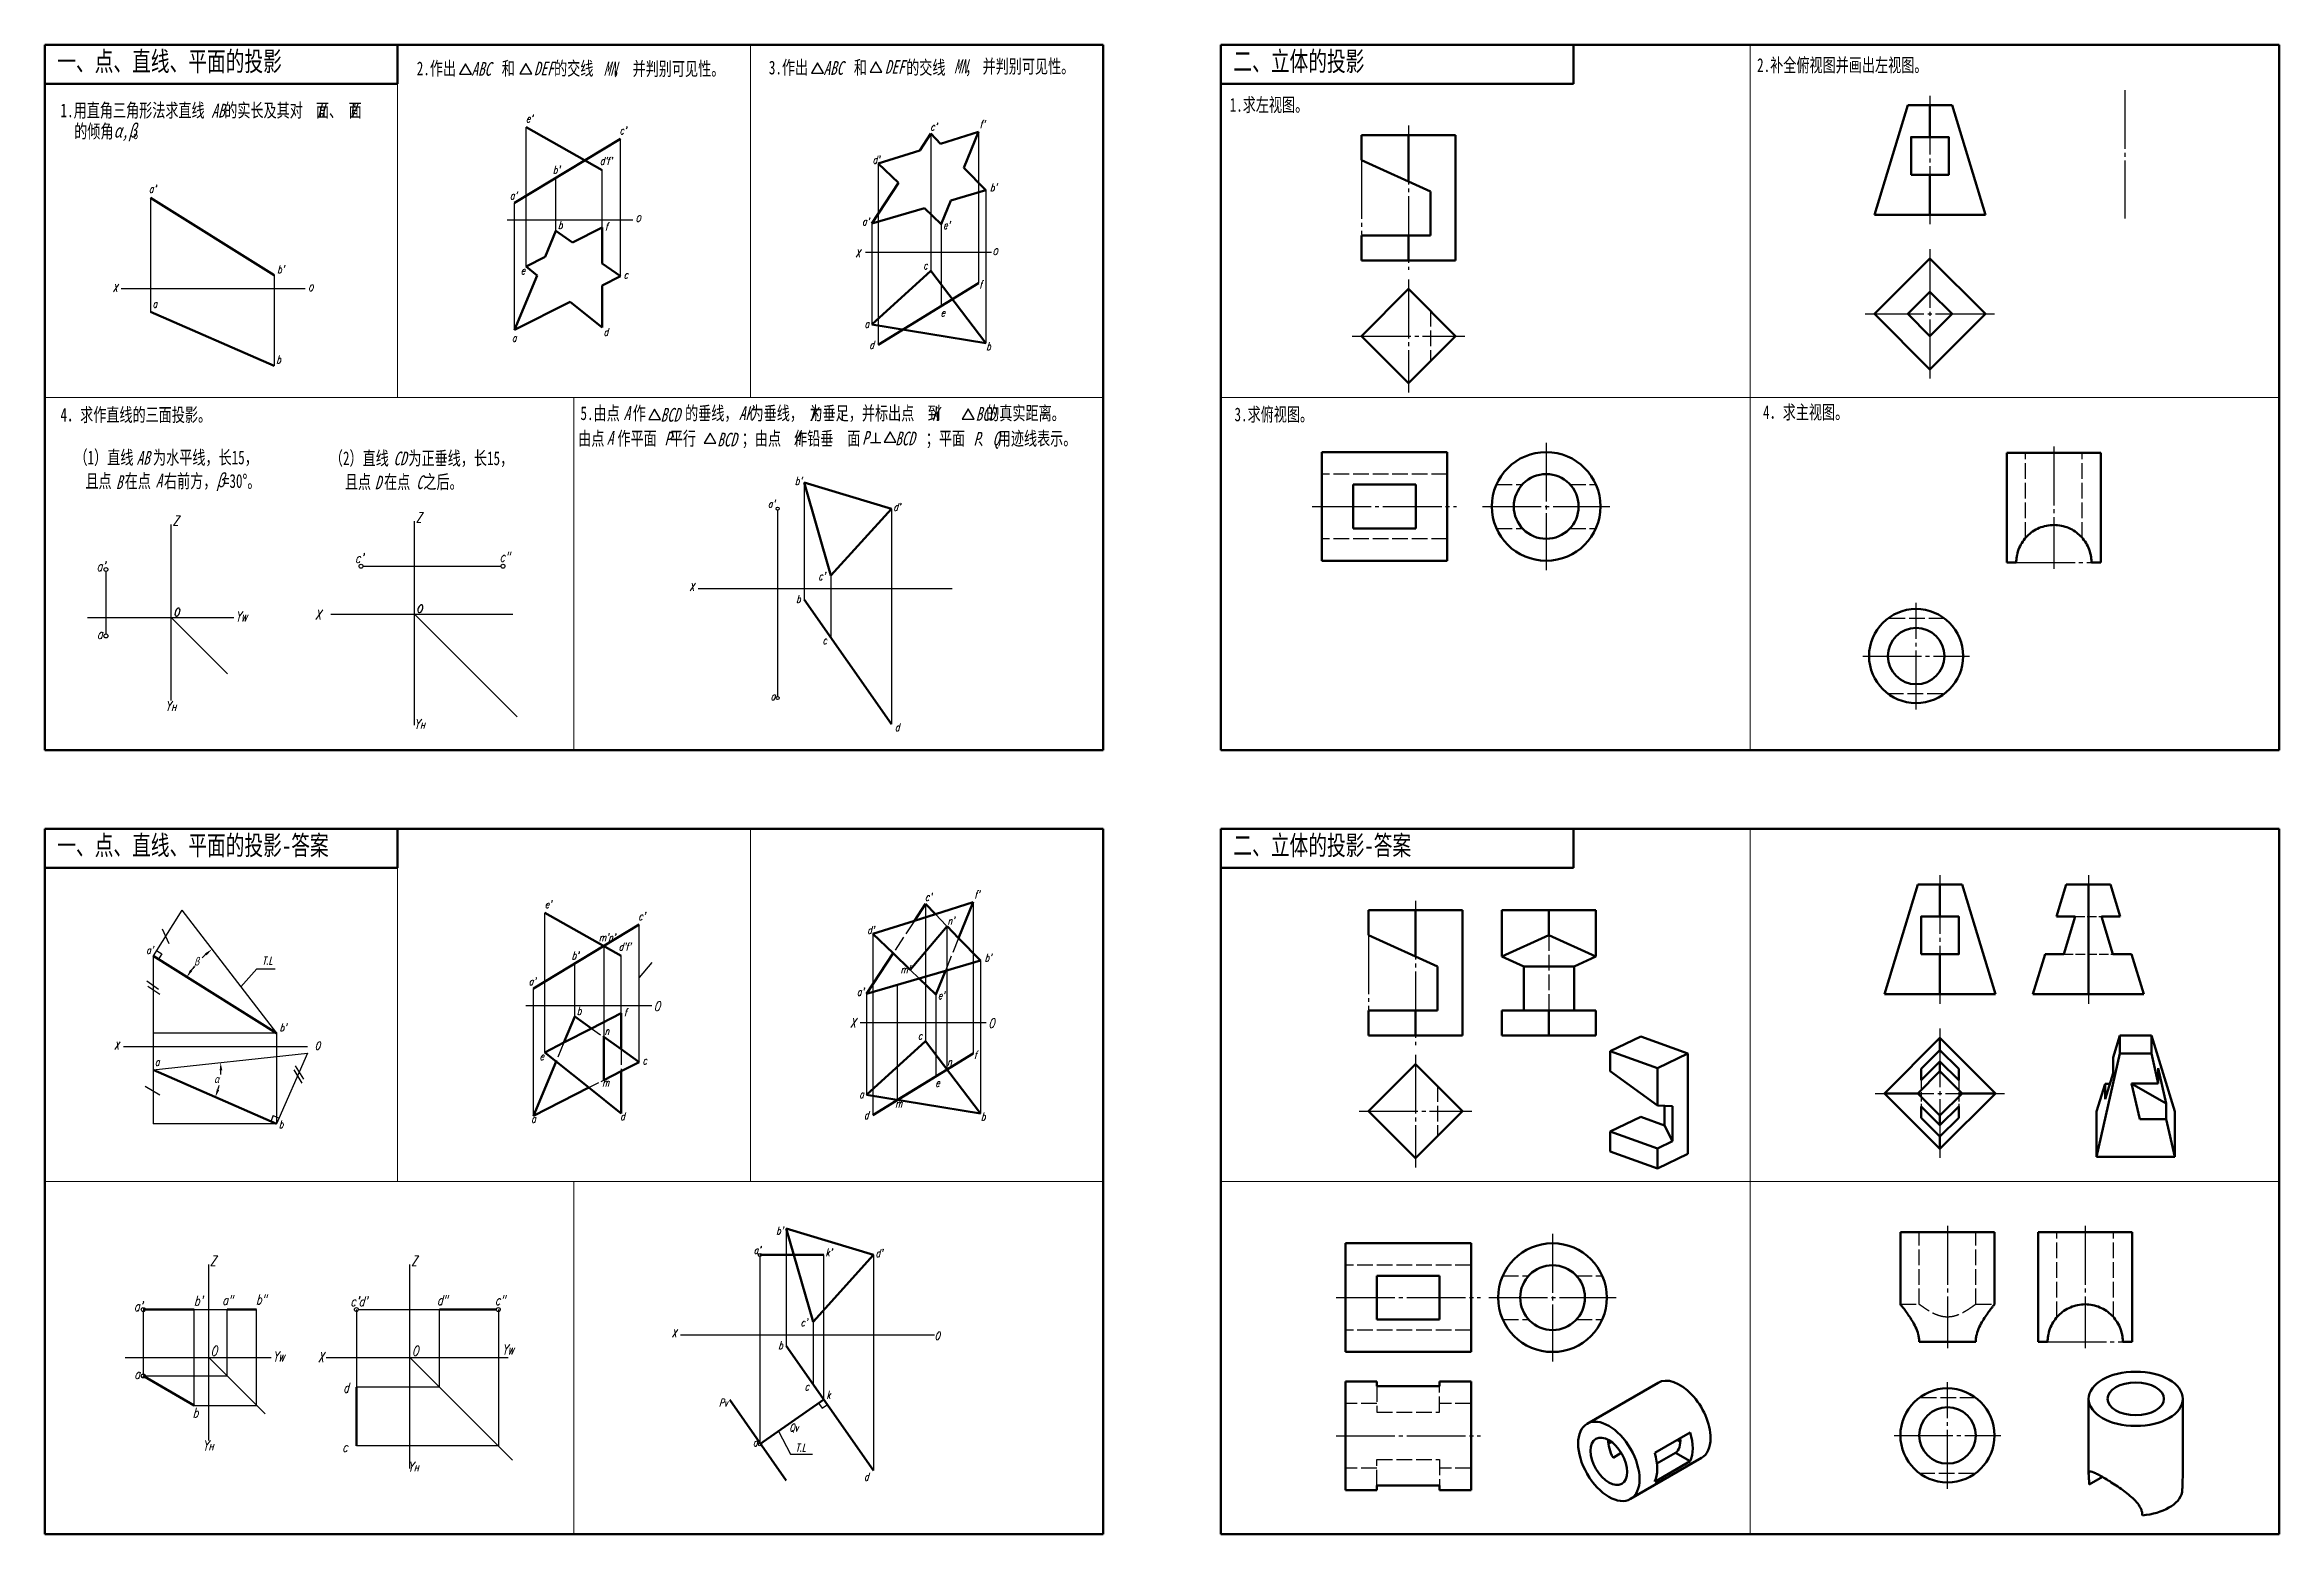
# Model space of a CAD drawing. Header units: millimetres. Extents: x -1426 to 345, y 2742 to 3124.
# Drawn here: x -1426 to -856, y 2743 to 3123 of the extents above; entities that cross this region are included whole.
import ezdxf

# ---------------------------------------------------------------- set-up
doc = ezdxf.new("R2010")
doc.units = ezdxf.units.MM
for name, pattern in [('myCENTER', [18, 15, -1, 1, -1]), ('myHIDDEN', [5, 4, -1]), ('myPHANTOM', [20, 15, -1, 1, -1, 1, -1])]:
    doc.linetypes.add(name, pattern=pattern)
for name, color, linetype, lineweight in [('中心线', 7, 'myCENTER', 25), ('双点画线', 7, 'myPHANTOM', 25), ('标注', 7, 'Continuous', 25), ('标题文字', 7, 'Continuous', 25), ('立体粗实线', 13, 'Continuous', 50), ('答案中心线', 1, 'myCENTER', 25), ('答案作图线1', 5, 'Continuous', 25), ('答案作图线2', 6, 'Continuous', 25), ('答案标注', 1, 'Continuous', 25), ('答案粗实线', 1, 'Continuous', 50), ('答案细实线', 1, 'Continuous', 25), ('答案虚线', 1, 'myHIDDEN', 25), ('粗实线', 7, 'Continuous', 50), ('细实线', 7, 'Continuous', 25), ('虚线', 7, 'myHIDDEN', 25)]:
    doc.layers.add(name, color=color, linetype=linetype, lineweight=lineweight)
doc.styles.add('style1', font='txt.shx', dxfattribs={"width": 0.7, "oblique": 15})
doc.styles.add('SZ', font='txt.shx', dxfattribs={"width": 0.7, "oblique": 15})
doc.styles.add('字母标注-2.5号', font='txt.shx', dxfattribs={"width": 0.7, "oblique": 15, "height": 2.5})
doc.styles.add('标题字母', font='', dxfattribs={"width": 0.7, "oblique": 15, "height": 3.5})
doc.styles.add('标题汉字1-5号', font='', dxfattribs={"width": 0.7, "height": 5})
doc.styles.add('标题汉字2-3.5号', font='', dxfattribs={"width": 0.7, "height": 3.5})
doc.styles.get('标题字母').set_extended_font_data('FangSong_GB2312')
doc.styles.get('标题汉字1-5号').set_extended_font_data('SimSun')
doc.styles.get('标题汉字2-3.5号').set_extended_font_data('SimSun')

msp = doc.modelspace()

# ---------------------------------------------------------------- texts
at = {"lineweight": 0, "style": '标题汉字2-3.5号', "width": 0.7}
msp.add_text('的倾角   。', height=3.5, dxfattribs=at).set_placement((-1418.78, 3099.24))
at = {"lineweight": 0, "char_height": 5, "attachment_point": 1, "style": '标题汉字1-5号'}
for s, insert in [('{\\fFangSong|b0|i0|c134|p49;一、点、直线、平面的投影}', (-1423.09, 3121.34)), ('{\\fFangSong|b0|i0|c134|p49;二、立体的投影}', (-1123.09, 3121.34)), ('{\\fFangSong|b0|i0|c134|p49;一、点、直线、平面的投影-答案}', (-1423.09, 2921.34)), ('{\\fFangSong|b0|i0|c134|p49;二、立体的投影-答案}', (-1123.09, 2921.34))]:
    msp.add_mtext_dynamic_manual_height_columns(s, width=86.7885, gutter_width=25, heights=[0], dxfattribs=dict(at, insert=insert))
at = {"layer": '标注', "oblique": 15, "width": 0.7}
for s, height, style, p in [("e'", 2, 'SZ', (-1303.54, 3103.23)), ("c'", 2, 'SZ', (-1279.66, 3100.2)), ("c'", 2, 'SZ', (-1200.4, 3101.17)), ("f'", 2, 'SZ', (-1187.83, 3101.78)), ("b'", 2, 'SZ', (-1296.68, 3090.17)), ("d'f'", 2, 'SZ', (-1284.67, 3092.42)), ("d'", 2, 'SZ', (-1215.14, 3092.71)), ("a'", 2, '字母标注-2.5号', (-1399.69, 3085.3)), ("a'", 2, 'SZ', (-1307.63, 3083.58)), ("b'", 2, 'SZ', (-1185.18, 3085.68)), ('b', 2, 'SZ', (-1295.36, 3076.06)), ('o', 2.4, 'style1', (-1275.6, 3077.9)), ("a'", 2, 'SZ', (-1217.79, 3076.95)), ("e'", 2, 'SZ', (-1197.12, 3076.04)), ('f', 2, 'SZ', (-1283.35, 3075.67)), ("b'", 2, '字母标注-2.5号', (-1366.98, 3064.78)), ('X', 2, '字母标注-2.5号', (-1219.51, 3068.85)), ('c', 2, 'SZ', (-1202.21, 3065.76)), ('o', 2.4, 'style1', (-1184.55, 3069.46)), ('X', 2, '字母标注-2.5号', (-1408.94, 3060.02)), ('o', 2.4, 'style1', (-1359.16, 3060.21)), ('e', 2, 'SZ', (-1304.86, 3064.45)), ('c', 2, 'SZ', (-1278.61, 3063.4)), ('f', 2, 'SZ', (-1187.9, 3060.9)), ('a', 2, '字母标注-2.5号', (-1398.79, 3055.98)), ('d', 2, 'SZ', (-1283.75, 3048.76)), ('a', 2, 'SZ', (-1217.16, 3050.85)), ('e', 2, 'SZ', (-1197.75, 3053.71)), ('a', 2, 'SZ', (-1307.1, 3047.31)), ('d', 2, 'SZ', (-1215.94, 3045.49)), ('b', 2, 'SZ', (-1186.12, 3045.15)), ('b', 2, '字母标注-2.5号', (-1367.21, 3041.77)), ("b'", 2, 'SZ', (-1234.93, 3010.79)), ("a'", 2, 'SZ', (-1241.81, 3004.97)), ("d'", 2, 'SZ', (-1209.82, 3004.15)), ('Z', 2.5, '字母标注-2.5号', (-1393.64, 3000.38)), ('Z', 2.5, '字母标注-2.5号', (-1331.6, 3001.22)), ("c'", 2.5, '字母标注-2.5号', (-1347.13, 2990.88)), ('c"', 2.5, '字母标注-2.5号', (-1310.26, 2991.17)), ("a'", 2.5, '字母标注-2.5号', (-1413.06, 2988.79)), ("c'", 2, 'SZ', (-1228.94, 2986.5)), ('X', 2, '字母标注-2.5号', (-1261.82, 2983.72)), ('b', 2, 'SZ', (-1234.64, 2980.66)), ('o', 3, 'style1', (-1393.55, 2977.31)), ('Yw', 2.5, '字母标注-2.5号', (-1377.61, 2975.96)), ('X', 2.5, '字母标注-2.5号', (-1357.33, 2976.41)), ('o', 3, 'style1', (-1331.58, 2978.19)), ('a', 2.5, '字母标注-2.5号', (-1412.96, 2971.51)), ('c', 2, 'SZ', (-1227.89, 2970.14)), ('Y', 2.5, '字母标注-2.5号', (-1395.53, 2953.1)), ('H', 1.5, 'style1', (-1393.97, 2953.18)), ('a', 2, 'SZ', (-1241.1, 2955.88)), ('Y', 2.5, '字母标注-2.5号', (-1332.07, 2948.51)), ('H', 1.5, 'style1', (-1330.52, 2948.59)), ('d', 2, 'SZ', (-1209.42, 2947.94)), ("f'", 2, 'SZ', (-1189.18, 2905.28)), ("e'", 2, 'SZ', (-1298.73, 2902.78)), ("c'", 2, 'SZ', (-1274.86, 2899.75)), ("c'", 2, 'SZ', (-1201.75, 2904.67)), ("d'", 2, 'SZ', (-1216.49, 2896.21)), ("a'", 2, '字母标注-2.5号', (-1400.39, 2891.12)), ('T.L', 2, '字母标注-2.5号', (-1370.79, 2888.41)), ("b'", 2, 'SZ', (-1291.87, 2889.72)), ("d'f'", 2, 'SZ', (-1279.87, 2891.97)), ("b'", 2, 'SZ', (-1186.54, 2889.19)), ("a'", 2, 'SZ', (-1302.82, 2883.13)), ('O', 2.4, '字母标注-2.5号', (-1270.91, 2876.6)), ("a'", 2, 'SZ', (-1219.14, 2880.45)), ("e'", 2, 'SZ', (-1198.48, 2879.54)), ("b'", 2, '字母标注-2.5号', (-1366.37, 2871.38)), ('b', 2, 'SZ', (-1290.55, 2875.61)), ('f', 2, 'SZ', (-1278.55, 2875.22)), ('X', 2.4, '字母标注-2.5号', (-1220.87, 2872.35)), ('O', 2.4, '字母标注-2.5号', (-1185.61, 2872.25)), ('X', 2, '字母标注-2.5号', (-1408.57, 2866.73)), ('O', 2, '字母标注-2.5号', (-1357.38, 2866.7)), ('c', 2, 'SZ', (-1203.57, 2869.26)), ('a', 2, '字母标注-2.5号', (-1398.18, 2862.58)), ('e', 2, 'SZ', (-1300.05, 2864.01)), ('c', 2, 'SZ', (-1273.8, 2862.95)), ('f', 2, 'SZ', (-1189.25, 2864.4)), ('e', 2, 'SZ', (-1199.11, 2857.22)), ('d', 2, 'SZ', (-1279.5, 2848.68)), ('a', 2, 'SZ', (-1218.51, 2854.35)), ('d', 2, 'SZ', (-1217.29, 2849)), ('b', 2, 'SZ', (-1187.47, 2848.65)), ('b', 2, '字母标注-2.5号', (-1366.59, 2846.67)), ('a', 2, 'SZ', (-1302.2, 2848.06)), ("b'", 2, 'SZ', (-1239.72, 2819.52)), ("a'", 2, 'SZ', (-1245.44, 2814.6)), ('Z', 2.5, '字母标注-2.5号', (-1384.11, 2811.6)), ('Z', 2.5, '字母标注-2.5号', (-1332.78, 2811.6)), ("d'", 2, 'SZ', (-1214.36, 2813.78)), ("a'", 2.5, '字母标注-2.5号', (-1403.53, 2800.01)), ("c'd'", 2.5, '字母标注-2.5号', (-1348.31, 2801.26)), ('d"', 2.5, '字母标注-2.5号', (-1326.22, 2801.55)), ('c"', 2.5, '字母标注-2.5号', (-1311.44, 2801.55)), ('X', 2, '字母标注-2.5号', (-1266.36, 2793.35)), ("c'", 2, 'SZ', (-1233.47, 2796.14)), ('O', 2, '字母标注-2.5号', (-1199.28, 2792.71)), ('O', 2.5, '字母标注-2.5号', (-1383.97, 2788.62)), ('Yw', 2.5, '字母标注-2.5号', (-1368.08, 2787.18)), ('X', 2.5, '字母标注-2.5号', (-1356.61, 2787)), ('O', 2.5, '字母标注-2.5号', (-1332.64, 2788.62)), ('Yw', 2.5, '字母标注-2.5号', (-1309.58, 2788.97)), ('b', 2, 'SZ', (-1239.17, 2790.3)), ('a', 2.5, '字母标注-2.5号', (-1403.43, 2782.73)), ('d', 2.5, '字母标注-2.5号', (-1350.16, 2779.19)), ('c', 2, 'SZ', (-1232.43, 2779.78)), ('Y', 2.5, '字母标注-2.5号', (-1385.99, 2764.49)), ('H', 1.5, 'style1', (-1384.44, 2764.57)), ('c', 2.5, '字母标注-2.5号', (-1350.39, 2764.09)), ('a', 2, 'SZ', (-1245.64, 2765.51)), ('Y', 2.5, '字母标注-2.5号', (-1333.64, 2759.07)), ('H', 1.5, 'style1', (-1332.09, 2759.14)), ('d', 2, 'SZ', (-1217.29, 2756.75))]:
    msp.add_text(s, height=height, dxfattribs=dict(at, style=style)).set_placement(p)
at = {"layer": '标题文字', "style": '标题汉字2-3.5号', "width": 0.7}
for s, p in [('2.作出       和      的交线   ，', (-1331.39, 3115.27)), ('并判别可见性。', (-1276.33, 3115.2)), ('3.作出       和      的交线   ，', (-1241.58, 3115.5)), ('并判别可见性。', (-1187.07, 3115.8)), ('2.补全俯视图并画出左视图。', (-989.5, 3116.12)), ('1.用直角三角形法求直线   的实长及其对  面、 面', (-1422.25, 3104.57)), ('1.求左视图。', (-1124.04, 3105.99)), ('4．求作直线的三面投影。', (-1422.27, 3026.91)), ('5.由点  作      的垂线，  为垂线， 为垂足，并标出点  到       的真实距离。 ', (-1289.64, 3027.32)), ('3.求俯视图。', (-1122.81, 3027.01)), ('4．求主视图。', (-987.98, 3027.58)), ('由点  作平面  平行       ；由点  作铅垂', (-1290.22, 3020.88)), ('面          ；平面  、 用迹线表示。', (-1221.57, 3020.88)), ('（1）直线   为水平线，长15，', (-1418.7, 3016.03)), ('（2）直线   为正垂线，长15，', (-1353.56, 3015.82)), ('且点  在点  右前方， =30°。', (-1415.91, 3010.02)), ('且点  在点  之后。', (-1349.74, 3009.81))]:
    msp.add_text(s, height=3.5, dxfattribs=at).set_placement(p)
at = {"layer": '答案标注', "oblique": 15, "width": 0.7}
for s, height, style, p in [("m'n'", 2, 'SZ', (-1284.93, 2894.36)), ("n'", 2, 'SZ', (-1196.01, 2898.61)), ('β', 2, '标题字母', (-1388.21, 2888.19)), ("m'", 2, 'SZ', (-1207.98, 2886.19)), ('n', 2, 'SZ', (-1283.46, 2870.48)), ('n', 2, 'SZ', (-1196.1, 2862.64)), ('α', 2, '标题字母', (-1383.1, 2858.21)), ('m', 2, 'SZ', (-1284.1, 2857.33)), ('m', 2, 'SZ', (-1209.36, 2851.97)), ("k'", 2, 'SZ', (-1227.13, 2814.01)), ("b'", 2.5, '字母标注-2.5号', (-1388.2, 2801.42)), ('a"', 2.5, '字母标注-2.5号', (-1381, 2801.58)), ('b"', 2.5, '字母标注-2.5号', (-1372.4, 2801.73)), ('Pv', 2, 'SZ', (-1254.3, 2775.65)), ('k', 2, 'SZ', (-1226.89, 2777.66)), ('b', 2.5, '字母标注-2.5号', (-1388.55, 2772.85)), ('Qv', 2, 'SZ', (-1236.34, 2769.27)), ('T.L', 2, 'SZ', (-1234.75, 2764.19))]:
    msp.add_text(s, height=height, dxfattribs=dict(at, style=style)).set_placement(p)
at = {"layer": '细实线', "style": '标题字母', "oblique": 15, "width": 0.7}
for s, p in [('ABC', (-1317.45, 3115.14)), ('DEF', (-1301.51, 3115.25)), ('MN', (-1283.71, 3115.21)), ('ABC', (-1227.63, 3115.38)), ('DEF', (-1211.99, 3115.66)), ('MN', (-1194.33, 3115.8)), ('AB', (-1383.77, 3104.49)), ('H', (-1356.76, 3104.49)), ('V', (-1348.72, 3104.49)), ('α,β', (-1408.69, 3099.38)), ('A', (-1278.61, 3027.37)), ('BCD', (-1269.23, 3026.9)), ('AK', (-1249.22, 3027.32)), ('K', (-1231.07, 3027.11)), ('K', (-1199.98, 3027.16)), ('BCD', (-1188.83, 3027.14)), ('A', (-1282.91, 3021)), ('P', (-1268.2, 3020.83)), ('BCD', (-1254.77, 3020.59)), ('A', (-1235.2, 3020.92)), ('P', (-1217.78, 3021.02)), ('BCD', (-1209.37, 3020.86)), ('P', (-1189.37, 3020.81)), ('Q', (-1184.48, 3020.85)), ('AB', (-1402.86, 3015.92)), ('CD', (-1337.34, 3015.78)), ('B', (-1408.15, 3009.72)), ('A', (-1397.98, 3010.13)), ('β', (-1382.49, 3010.18)), ('D', (-1342.11, 3009.63)), ('C', (-1331.54, 3009.71))]:
    msp.add_text(s, height=3.5, dxfattribs=at).set_placement(p)

# ---------------------------------------------------------------- linework, layer by layer
at = {"lineweight": 100}
for p, q in [((-1426.3, 3123.07), (-1156.3, 3123.07)), ((-1426.3, 3123.07), (-1426.3, 2943.07)), ((-1156.3, 2943.07), (-1156.3, 3123.07)), ((-1126.3, 3123.07), (-856.3, 3123.07)), ((-1126.3, 3123.07), (-1126.3, 2943.07)), ((-856.3, 2943.07), (-856.3, 3123.07)), ((-1426.3, 2943.07), (-1156.3, 2943.07)), ((-1126.3, 2943.07), (-856.3, 2943.07)), ((-1426.3, 2923.07), (-1156.3, 2923.07)), ((-1426.3, 2923.07), (-1426.3, 2743.07)), ((-1156.3, 2743.07), (-1156.3, 2923.07)), ((-1126.3, 2923.07), (-856.3, 2923.07)), ((-1126.3, 2923.07), (-1126.3, 2743.07)), ((-856.3, 2743.07), (-856.3, 2923.07)), ((-1426.3, 2743.07), (-1156.3, 2743.07)), ((-1126.3, 2743.07), (-856.3, 2743.07))]:
    msp.add_line(p, q, dxfattribs=at)
for p, q in [((-1426.3, 3123.07), (-1336.3, 3123.07)), ((-1336.3, 3123.07), (-1246.3, 3123.07)), ((-1246.3, 3123.07), (-1156.3, 3123.07)), ((-1156.3, 3123.07), (-1156.3, 3033.07)), ((-1126.3, 3123.07), (-1036.3, 3123.07)), ((-1036.3, 3123.07), (-946.3, 3123.07)), ((-946.3, 3123.07), (-856.3, 3123.07)), ((-856.3, 3123.07), (-856.3, 3033.07)), ((-1156.3, 3033.07), (-1156.3, 2943.07)), ((-856.3, 3033.07), (-856.3, 2943.07)), ((-1426.3, 2923.07), (-1336.3, 2923.07)), ((-1336.3, 2923.07), (-1246.3, 2923.07)), ((-1246.3, 2923.07), (-1156.3, 2923.07)), ((-1156.3, 2923.07), (-1156.3, 2833.07)), ((-1126.3, 2923.07), (-1036.3, 2923.07)), ((-1036.3, 2923.07), (-946.3, 2923.07)), ((-946.3, 2923.07), (-856.3, 2923.07)), ((-856.3, 2923.07), (-856.3, 2833.07)), ((-1156.3, 2833.07), (-1156.3, 2743.07)), ((-856.3, 2833.07), (-856.3, 2743.07))]:
    msp.add_line(p, q)
at = {"lineweight": 0}
for p, q in [((-1426.3, 3123.07), (-1426.3, 3113.07)), ((-1126.3, 3123.07), (-1126.3, 3113.07)), ((-991.3, 3123.07), (-991.3, 2943.07)), ((-1291.3, 3033.07), (-1291.3, 2943.07)), ((-1426.3, 2923.07), (-1426.3, 2913.07)), ((-1126.3, 2923.07), (-1126.3, 2913.07)), ((-991.3, 2923.07), (-991.3, 2743.07)), ((-1291.3, 2833.07), (-1291.3, 2743.07))]:
    msp.add_line(p, q, dxfattribs=at)
at = {"lineweight": 13}
for p, q in [((-1336.3, 3123.07), (-1336.3, 3033.07)), ((-1246.3, 3123.07), (-1246.3, 3033.07)), ((-1156.3, 3033.07), (-1426.3, 3033.07)), ((-856.3, 3033.07), (-1126.3, 3033.07)), ((-1336.3, 2923.07), (-1336.3, 2833.07)), ((-1246.3, 2923.07), (-1246.3, 2833.07)), ((-1156.3, 2833.07), (-1426.3, 2833.07)), ((-856.3, 2833.07), (-1126.3, 2833.07))]:
    msp.add_line(p, q, dxfattribs=at)
at = {"lineweight": 70}
for p, q in [((-1336.3, 3113.07), (-1336.3, 3123.07)), ((-1036.3, 3113.07), (-1036.3, 3123.07)), ((-1426.3, 3113.07), (-1336.3, 3113.07)), ((-1126.3, 3113.07), (-1036.3, 3113.07)), ((-1336.3, 2913.07), (-1336.3, 2923.07)), ((-1036.3, 2913.07), (-1036.3, 2923.07)), ((-1426.3, 2913.07), (-1336.3, 2913.07)), ((-1126.3, 2913.07), (-1036.3, 2913.07))]:
    msp.add_line(p, q, dxfattribs=at)
at = {"lineweight": 50}
for p, q in [((-1078.42, 3100.02), (-1078.42, 3088.16)), ((-1078.42, 3074.42), (-1078.42, 3068.02)), ((-1076.64, 2902.28), (-1076.64, 2890.43)), ((-1076.64, 2876.68), (-1076.64, 2870.28))]:
    msp.add_line(p, q, dxfattribs=at)
at = {"color": 1, "lineweight": 50}
msp.add_line((-1042.6, 2876.68), (-1042.6, 2870.28), dxfattribs=at)
at = {"color": 5, "lineweight": 50}
for p, q in [((-1026.98, 2866.31), (-1019.17, 2870.02)), ((-1019.17, 2870.02), (-1007.15, 2865.69)), ((-1026.98, 2861.19), (-1026.98, 2866.31)), ((-1026.98, 2866.31), (-1014.95, 2861.97)), ((-1026.98, 2866.31), (-1026.98, 2861.19)), ((-1014.95, 2861.97), (-1007.15, 2865.69)), ((-1014.95, 2861.97), (-1014.95, 2852.48)), ((-1007.15, 2840.09), (-1007.15, 2865.69)), ((-1026.98, 2861.19), (-1014.95, 2852.48)), ((-1014.95, 2852.48), (-1011.05, 2852.31)), ((-1013.16, 2847.37), (-1013.16, 2852.4)), ((-1011.05, 2843.35), (-1011.05, 2852.31)), ((-1026.98, 2845.83), (-1019.17, 2849.54)), ((-1026.98, 2840.71), (-1026.98, 2845.83)), ((-1026.98, 2845.83), (-1014.95, 2841.49)), ((-1019.17, 2849.54), (-1013.16, 2847.37)), ((-1013.16, 2847.37), (-1011.05, 2843.35)), ((-1007.15, 2840.09), (-1007.15, 2845.21)), ((-1026.98, 2840.71), (-1014.95, 2836.37)), ((-1011.05, 2843.35), (-1014.95, 2841.49)), ((-1014.95, 2836.37), (-1014.95, 2841.49)), ((-1014.95, 2836.37), (-1014.95, 2841.49)), ((-1014.95, 2836.37), (-1007.15, 2840.09))]:
    msp.add_line(p, q, dxfattribs=at)
at = {"layer": '中心线'}
for p, q in [((-945.41, 3110.06), (-945.41, 3077.26)), ((-895.74, 3111.5), (-895.74, 3078.7)), ((-1078.42, 3102.42), (-1078.42, 3065.62)), ((-945.41, 3070.94), (-945.41, 3037.85)), ((-1078.42, 3063.15), (-1078.42, 3034.35)), ((-961.96, 3054.4), (-928.87, 3054.4)), ((-1092.82, 3048.75), (-1064.02, 3048.75)), ((-1043.3, 3021.53), (-1043.3, 2989.02)), ((-913.8, 3020.55), (-913.8, 2989.35)), ((-1102.96, 3005.24), (-1066.16, 3005.24)), ((-1059.55, 3005.28), (-1027.04, 3005.28)), ((-923.4, 2990.95), (-904.2, 2990.95)), ((-948.94, 2953.52), (-948.94, 2980.72)), ((-962.54, 2967.12), (-935.34, 2967.12)), ((-942.88, 2911.23), (-942.88, 2878.43)), ((-905.01, 2911.23), (-905.01, 2878.43)), ((-1076.64, 2904.68), (-1076.64, 2867.88)), ((-942.88, 2872.1), (-942.88, 2839.02)), ((-1076.64, 2865.41), (-1076.64, 2836.61)), ((-1091.04, 2851.01), (-1062.24, 2851.01)), ((-959.42, 2855.56), (-926.33, 2855.56)), ((-905.81, 2821.74), (-905.81, 2790.54)), ((-1041.68, 2819.71), (-1041.68, 2787.19)), ((-1096.88, 2803.45), (-1060.08, 2803.45)), ((-1057.93, 2803.45), (-1025.42, 2803.45)), ((-915.41, 2792.14), (-896.21, 2792.14)), ((-940.95, 2754.71), (-940.95, 2781.91)), ((-954.55, 2768.31), (-927.35, 2768.31))]:
    msp.add_line(p, q, dxfattribs=at)
at = {"layer": '双点画线'}
for p, q in [((-1090.42, 3093.62), (-1090.42, 3074.42)), ((-1088.64, 2895.88), (-1088.64, 2876.68))]:
    msp.add_line(p, q, dxfattribs=at)
at = {"layer": '立体粗实线', "color": 5, "extrusion": (0, 0.816497, 0.57735)}
for p, q in [((-898.69, 2864.67, -837.56), (-896.94, 2870.33, -837.56)), ((-896.94, 2865.71, -837.56), (-896.94, 2870.33, -837.56)), ((-896.94, 2870.33, -837.56), (-888.94, 2870.33, -837.56)), ((-888.94, 2870.33, -837.56), (-888.94, 2865.71, -837.56)), ((-882.94, 2850.93, -837.56), (-888.94, 2870.33, -837.56)), ((-902.94, 2839.38, -837.56), (-896.94, 2865.71, -837.56)), ((-898.69, 2864.67, -837.56), (-898.69, 2860.75, -837.56)), ((-888.94, 2865.71, -837.56), (-896.94, 2865.71, -837.56)), ((-888.94, 2865.71, -837.56), (-887.19, 2858.03, -837.56)), ((-887.19, 2861.95, -837.56), (-885.14, 2852.93, -837.56)), ((-887.19, 2858.03, -837.56), (-887.19, 2861.95, -837.56)), ((-902.94, 2850.93, -837.56), (-900.75, 2858.02, -837.56)), ((-898.69, 2860.75, -837.56), (-900.75, 2854.1, -837.56)), ((-900.75, 2854.1, -837.56), (-900.75, 2858.02, -837.56)), ((-900.75, 2858.02, -837.56), (-899.54, 2858.02, -837.56)), ((-893.98, 2858.03, -837.56), (-887.19, 2858.03, -837.56)), ((-891.92, 2849.01, -837.56), (-893.98, 2858.03, -837.56)), ((-893.98, 2858.02, -837.56), (-893.96, 2858.02, -837.56)), ((-893.96, 2858.02, -837.56), (-893.96, 2858.03, -837.56)), ((-893.96, 2858.02, -837.56), (-885.14, 2852.93, -837.56)), ((-902.94, 2850.93, -837.56), (-902.94, 2839.38, -837.56)), ((-885.14, 2852.93, -837.56), (-885.14, 2849.01, -837.56)), ((-882.94, 2839.38, -837.56), (-882.94, 2850.93, -837.56)), ((-885.14, 2849.01, -837.56), (-891.92, 2849.01, -837.56)), ((-885.14, 2849.01, -837.56), (-882.94, 2839.38, -837.56)), ((-882.94, 2839.38, -837.56), (-902.94, 2839.38, -837.56)), ((-1014.76, 2781.74, -1616.1), (-1032.86, 2771.28, -1616.1)), ((-1027.42, 2766.25, -1616.1), (-1026.7, 2766.67, -1616.1)), ((-1015.63, 2763.82, -1616.1), (-1006.58, 2769.04, -1616.1)), ((-1024.15, 2763.82, -1616.1), (-1026.23, 2762.62, -1616.1)), ((-1003.68, 2762.54, -1616.1), (-1021.78, 2752.08, -1616.1)), ((-1006.58, 2761.73, -1616.1), (-1015.63, 2756.5, -1616.1)), ((-1015.04, 2761.15, -1616.1), (-1010.31, 2763.88, -1616.1)), ((-1006.58, 2761.73, -1616.1), (-1010.31, 2763.88, -1616.1))]:
    msp.add_line(p, q, dxfattribs=at)
at = {"layer": '立体粗实线', "color": 5}
for centre, major_axis, start_param, end_param in [((-1009.22, 2772.14, -1616.1), (-5.54, 9.6), 3.926991, 6.283185), ((-1022.8, 2764.3, -1616.1), (3.3, -5.72), 3.896398, 4.672385), ((-1013.75, 2769.52, -1616.1), (3.3, -5.72), 0.040004, 0.919932), ((-1009.22, 2772.14, -1616.1), (3.3, -5.72), 5.363253, 5.528379), ((-1013.75, 2769.52, -1616.1), (5.54, -9.6), 0.369354, 1.201442), ((-1009.22, 2772.14, -1616.1), (-5.54, 9.6), 3.141593, 3.926991), ((-1022.8, 2764.3, -1616.1), (-5.54, 9.6), 3.510947, 4.343035)]:
    msp.add_ellipse(centre, major_axis=major_axis, ratio=0.57735, start_param=start_param, end_param=end_param, dxfattribs=at)
for major_axis in [(5.54, -9.6), (3.3, -5.72)]:
    msp.add_ellipse((-1027.32, 2761.68, -1616.1), major_axis=major_axis, ratio=0.57735, dxfattribs=at)
at = {"layer": '答案中心线'}
for p, q in [((-940.95, 2821.74), (-940.95, 2790.54)), ((-1096.88, 2768.2), (-1060.08, 2768.2))]:
    msp.add_line(p, q, dxfattribs=at)
at = {"layer": '答案作图线1'}
for p, q in [((-1396.32, 2897.57), (-1394.61, 2893.78)), ((-1397.81, 2891.97), (-1396.45, 2891.12)), ((-1396.45, 2891.12), (-1397.3, 2889.77)), ((-1400.25, 2884.22), (-1397.23, 2882.13)), ((-1399.98, 2882.91), (-1396.97, 2880.82)), ((-1362.78, 2861.57), (-1360.68, 2858.17)), ((-1362.38, 2862.62), (-1360.29, 2859.22)), ((-1400.64, 2857.38), (-1396.97, 2855.16)), ((-1367.98, 2849.88), (-1368.62, 2848.41)), ((-1367.98, 2849.88), (-1366.51, 2849.24)), ((-1228.88, 2776.56), (-1227.96, 2775.24)), ((-1227.96, 2775.24), (-1226.65, 2776.16))]:
    msp.add_line(p, q, dxfattribs=at)
at = {"layer": '答案作图线2'}
for p, q in [((-1398.66, 2890.62), (-1398.66, 2870.9)), ((-1398.66, 2861.54), (-1359.26, 2865.84)), ((-1359.26, 2865.84), (-1367.15, 2847.77))]:
    msp.add_line(p, q, dxfattribs=at)
for centre, radius, start, end in [((-1367.15, 2870.9), 27.02, 131.8781, 134.7262), ((-1367.15, 2870.9), 27.02, 141.0579, 143.7128), ((-1398.66, 2861.54), 17.32, 355.9838, 359.6231), ((-1398.66, 2861.54), 17.32, 343.0224, 346.603)]:
    msp.add_arc(centre, radius, start, end, dxfattribs=at)
for points in [[(-1385.41, 2891.27), (-1384.98, 2890.76), (-1383.66, 2892.3)], [(-1388.66, 2886.7), (-1389.21, 2887.08), (-1390.06, 2885.23)], [(-1381.67, 2861.4), (-1381, 2861.44), (-1381.44, 2863.42)], [(-1381.78, 2856.36), (-1382.4, 2856.59), (-1382.79, 2854.6)]]:
    msp.add_solid(points, dxfattribs=at)
at = {"layer": '答案粗实线'}
for p, q in [((-913.14, 2900.66), (-910.67, 2908.83)), ((-910.67, 2908.83), (-899.35, 2908.83)), ((-905.01, 2908.83), (-905.01, 2880.83)), ((-896.88, 2900.66), (-899.35, 2908.83)), ((-1054.6, 2890.43), (-1054.6, 2902.28)), ((-1054.6, 2902.28), (-1030.6, 2902.28)), ((-1042.6, 2902.28), (-1042.6, 2895.88)), ((-1030.6, 2902.28), (-1030.6, 2890.43)), ((-1205.53, 2887.08), (-1196.14, 2898.23)), ((-1204.46, 2899.6), (-1199.11, 2901.28)), ((-1196.14, 2898.23), (-1193.18, 2895.18)), ((-1042.6, 2895.88), (-1054.6, 2890.43)), ((-1042.6, 2895.88), (-1030.6, 2890.43)), ((-908.34, 2900.66), (-913.14, 2900.66)), ((-908.34, 2900.66), (-911.25, 2891.06)), ((-901.68, 2900.66), (-898.77, 2891.06)), ((-901.68, 2900.66), (-896.88, 2900.66)), ((-1209.89, 2891.3), (-1205.53, 2887.08)), ((-1054.6, 2890.43), (-1049, 2887.88)), ((-1030.6, 2890.43), (-1036.2, 2887.88)), ((-919.15, 2880.83), (-916.05, 2891.06)), ((-911.25, 2891.06), (-916.05, 2891.06)), ((-898.77, 2891.06), (-893.97, 2891.06)), ((-890.87, 2880.83), (-893.97, 2891.06)), ((-1203.26, 2884.88), (-1196.55, 2886.84)), ((-1049, 2887.88), (-1049, 2876.68)), ((-1049, 2887.88), (-1036.2, 2887.88)), ((-1036.2, 2887.88), (-1036.2, 2876.68)), ((-919.15, 2880.83), (-890.87, 2880.83)), ((-1054.6, 2876.68), (-1030.6, 2876.68)), ((-1054.6, 2876.68), (-1054.6, 2870.28)), ((-1030.6, 2870.28), (-1030.6, 2876.68)), ((-1293.85, 2868.52), (-1286.83, 2872.13)), ((-1283.71, 2869.94), (-1283.71, 2858.93)), ((-1283.71, 2869.94), (-1279.26, 2866.8)), ((-1054.6, 2870.28), (-1030.6, 2870.28)), ((-942.88, 2866.6), (-942.88, 2869.7)), ((-1295.85, 2863.72), (-1287.47, 2857.02)), ((-1208.73, 2853.9), (-1196.14, 2861.65)), ((-942.88, 2866.6), (-947.68, 2861.8)), ((-942.88, 2863.69), (-947.68, 2858.89)), ((-947.68, 2861.8), (-947.68, 2858.89)), ((-942.88, 2866.6), (-938.08, 2861.8)), ((-942.88, 2863.69), (-938.08, 2858.89)), ((-942.88, 2861.22), (-942.88, 2863.69)), ((-938.08, 2861.8), (-938.08, 2858.89)), ((-1283.71, 2858.93), (-1279.26, 2861.19)), ((-948.53, 2855.56), (-957.02, 2855.56)), ((-942.88, 2847.43), (-947.68, 2852.23)), ((-947.68, 2852.23), (-947.68, 2849.32)), ((-942.88, 2847.43), (-938.08, 2852.23)), ((-938.08, 2852.23), (-938.08, 2849.32)), ((-937.22, 2855.56), (-928.73, 2855.56)), ((-942.88, 2844.52), (-947.68, 2849.32)), ((-942.88, 2849.91), (-942.88, 2847.43)), ((-942.88, 2844.52), (-938.08, 2849.32)), ((-942.88, 2844.52), (-942.88, 2841.42)), ((-1243.88, 2814.33), (-1227.57, 2814.33)), ((-1401.15, 2800.41), (-1388.16, 2800.41)), ((-1379.74, 2800.41), (-1372.24, 2800.41)), ((-1325.58, 2800.41), (-1311.08, 2800.41)), ((-1401.15, 2783.46), (-1388.16, 2775.96)), ((-1094.48, 2754.34), (-1094.48, 2782.05)), ((-1086.48, 2782.05), (-1094.48, 2782.05)), ((-1086.48, 2782.05), (-1086.48, 2780.87)), ((-1062.48, 2782.05), (-1070.48, 2782.05)), ((-1070.48, 2780.87), (-1070.48, 2782.05)), ((-1062.48, 2754.34), (-1062.48, 2782.05)), ((-1346.79, 2780.63), (-1346.79, 2765.63)), ((-1251.52, 2777.38), (-1237.13, 2756.81)), ((-1243.88, 2766.05), (-1227.57, 2777.47)), ((-1086.48, 2780.87), (-1070.48, 2780.87)), ((-1086.48, 2754.34), (-1094.48, 2754.34)), ((-1086.48, 2754.34), (-1086.48, 2755.52)), ((-1086.48, 2755.52), (-1070.48, 2755.52)), ((-1070.48, 2755.52), (-1070.48, 2754.34)), ((-1062.48, 2754.34), (-1070.48, 2754.34))]:
    msp.add_line(p, q, dxfattribs=at)
at = {"layer": '答案粗实线', "extrusion": (0, 1, -2.22045e-16)}
for p, q in [((-952.95, 2801.74), (-952.95, 2820.14)), ((-952.95, 2820.14), (-928.95, 2820.14)), ((-928.95, 2801.74), (-928.95, 2820.14)), ((-933.75, 2792.14), (-948.15, 2792.14))]:
    msp.add_line(p, q, dxfattribs=at)
at = {"layer": '答案粗实线', "color": 5, "extrusion": (0, 0.816497, 0.57735)}
for p, q in [((-904.93, 2758.44), (-904.93, 2777.63)), ((-880.93, 2758.44), (-880.93, 2777.63)), ((-901.42, 2757.71), (-904.81, 2755.75))]:
    msp.add_line(p, q, dxfattribs=at)
at = {"layer": '答案粗实线', "color": 5}
for major_axis in [(12, 0), (7.2, 0)]:
    msp.add_ellipse((-892.93, 2777.63), major_axis=major_axis, ratio=0.57735, dxfattribs=at)
msp.add_ellipse((-892.93, 2754.77), major_axis=(12, 0), ratio=0.57735, start_param=4.854286, end_param=6.141288, dxfattribs=at)
at = {"layer": '答案粗实线'}
for points, knots in [([(-952.95, 2801.74), (-952.95, 2801.74), (-952.9, 2801.68), (-952.7, 2801.42), (-952.54, 2801.22), (-952.15, 2800.72), (-951.92, 2800.42), (-951.4, 2799.72), (-951.13, 2799.33), (-950.56, 2798.51), (-950.25, 2798.04), (-949.64, 2797.03), (-949.34, 2796.48), (-948.81, 2795.32), (-948.57, 2794.71), (-948.33, 2793.76), (-948.26, 2793.44), (-948.18, 2792.8), (-948.15, 2792.47), (-948.15, 2792.14)], [19.380895, 19.380895, 19.380895, 19.380895, 21.765238, 21.765238, 24.149581, 24.149581, 26.533924, 26.533924, 28.918266, 28.918266, 31.379147, 31.379147, 33.840028, 33.840028, 36.300909, 36.300909, 37.531349, 37.531349, 38.761789, 38.761789, 38.761789, 38.761789]), ([(-933.75, 2792.14), (-933.75, 2792.47), (-933.73, 2792.8), (-933.64, 2793.44), (-933.58, 2793.76), (-933.33, 2794.71), (-933.1, 2795.32), (-932.56, 2796.48), (-932.26, 2797.03), (-931.65, 2798.04), (-931.34, 2798.51), (-930.78, 2799.33), (-930.5, 2799.72), (-929.99, 2800.42), (-929.75, 2800.72), (-929.36, 2801.22), (-929.21, 2801.42), (-929, 2801.68), (-928.95, 2801.74), (-928.95, 2801.74)], [-38.761789, -38.761789, -38.761789, -38.761789, -37.531349, -37.531349, -36.300909, -36.300909, -33.840028, -33.840028, -31.379147, -31.379147, -28.918266, -28.918266, -26.533924, -26.533924, -24.149581, -24.149581, -21.765238, -21.765238, -19.380895, -19.380895, -19.380895, -19.380895])]:
    msp.add_open_spline(points, degree=3, knots=knots, dxfattribs=at)
at = {"layer": '答案粗实线', "color": 5}
for points, knots in [([(-904.81, 2755.75), (-904.81, 2756.02), (-904.82, 2756.27), (-904.83, 2756.74), (-904.84, 2756.95), (-904.88, 2757.54), (-904.91, 2757.87), (-904.94, 2758.39), (-904.94, 2758.6), (-904.88, 2758.9), (-904.82, 2758.99), (-904.64, 2759.1), (-904.51, 2759.11), (-904.16, 2759.05), (-903.93, 2758.98), (-903.37, 2758.75), (-903.04, 2758.59), (-902.29, 2758.2), (-901.87, 2757.97), (-901.42, 2757.71)], [0, 0, 0, 0, 1.23044, 1.23044, 2.460881, 2.460881, 4.921761, 4.921761, 7.382642, 7.382642, 9.843523, 9.843523, 12.227866, 12.227866, 14.612209, 14.612209, 16.996552, 16.996552, 19.380895, 19.380895, 19.380895, 19.380895]), ([(-901.42, 2757.71), (-900.97, 2757.45), (-900.47, 2757.16), (-899.43, 2756.51), (-898.88, 2756.16), (-897.77, 2755.43), (-897.22, 2755.05), (-896.13, 2754.28), (-895.61, 2753.89), (-894.63, 2753.11), (-894.14, 2752.69), (-893.22, 2751.83), (-892.79, 2751.38), (-892.06, 2750.45), (-891.76, 2749.97), (-891.45, 2749.22), (-891.37, 2748.97), (-891.26, 2748.45), (-891.23, 2748.18), (-891.23, 2747.91)], [19.380895, 19.380895, 19.380895, 19.380895, 21.765238, 21.765238, 24.149581, 24.149581, 26.533924, 26.533924, 28.918266, 28.918266, 31.379147, 31.379147, 33.840028, 33.840028, 36.300909, 36.300909, 37.531349, 37.531349, 38.761789, 38.761789, 38.761789, 38.761789]), ([(-881.05, 2753.79), (-881.05, 2754.06), (-881.05, 2754.34), (-881.03, 2754.93), (-881.02, 2755.24), (-880.99, 2756.19), (-880.96, 2756.87), (-880.94, 2757.84), (-880.93, 2758.14), (-880.93, 2758.44)], [-38.761789, -38.761789, -38.761789, -38.761789, -37.531349, -37.531349, -36.300909, -36.300909, -33.840028, -33.840028, -32.776588, -32.776588, -32.776588, -32.776588])]:
    msp.add_open_spline(points, degree=3, knots=knots, dxfattribs=at)
at = {"layer": '答案细实线'}
for p, q in [((-1391.36, 2902.28), (-1398.66, 2890.62)), ((-1391.36, 2902.28), (-1367.15, 2870.9)), ((-1054.6, 2902.28), (-1030.6, 2902.28)), ((-1196.14, 2861.65), (-1196.14, 2898.23)), ((-1283.71, 2893.15), (-1283.71, 2869.94)), ((-1376.25, 2882.69), (-1372.22, 2887.31)), ((-1372.22, 2887.31), (-1367.48, 2887.31)), ((-1274.57, 2885.11), (-1271.38, 2888.9)), ((-1208.73, 2853.9), (-1208.73, 2883.28)), ((-1367.15, 2870.9), (-1398.66, 2870.9)), ((-1054.6, 2870.28), (-1030.6, 2870.28)), ((-1398.66, 2861.54), (-1398.66, 2847.77)), ((-1367.15, 2847.77), (-1398.66, 2847.77)), ((-1227.57, 2777.47), (-1227.57, 2814.33)), ((-1388.16, 2775.96), (-1388.16, 2800.41)), ((-1388.16, 2800.41), (-1379.74, 2800.41)), ((-1379.74, 2783.46), (-1379.74, 2800.41)), ((-1372.24, 2775.96), (-1372.24, 2800.41)), ((-1346.79, 2800.41), (-1346.79, 2780.63)), ((-1325.58, 2780.63), (-1325.58, 2800.41)), ((-1310.58, 2800.41), (-1310.58, 2765.63)), ((-1401.15, 2783.46), (-1379.74, 2783.46)), ((-1388.16, 2775.96), (-1372.24, 2775.96)), ((-1325.58, 2780.63), (-1346.79, 2780.63)), ((-1310.58, 2765.63), (-1346.79, 2765.63)), ((-1239.16, 2769.36), (-1236.05, 2763.51)), ((-1236.05, 2763.51), (-1230.49, 2763.51))]:
    msp.add_line(p, q, dxfattribs=at)
at = {"layer": '答案虚线'}
for p, q in [((-1204.46, 2899.6), (-1209.89, 2891.3)), ((-1199.11, 2901.28), (-1196.14, 2898.23)), ((-1042.6, 2895.88), (-1042.6, 2870.28)), ((-1193.18, 2895.18), (-1196.55, 2886.84)), ((-1205.53, 2887.08), (-1203.26, 2884.88)), ((-1293.85, 2868.52), (-1295.85, 2863.72)), ((-1279.26, 2866.8), (-1279.26, 2861.19)), ((-1086.48, 2776.45), (-1094.48, 2776.45)), ((-1086.48, 2780.87), (-1086.48, 2774.26)), ((-1070.48, 2774.26), (-1070.48, 2780.87)), ((-1062.48, 2776.45), (-1070.48, 2776.45)), ((-1086.48, 2774.26), (-1070.48, 2774.26)), ((-1086.48, 2759.94), (-1094.48, 2759.94)), ((-1086.48, 2755.52), (-1086.48, 2762.13)), ((-1086.48, 2762.13), (-1070.48, 2762.13)), ((-1070.48, 2762.13), (-1070.48, 2755.52)), ((-1062.48, 2759.94), (-1070.48, 2759.94))]:
    msp.add_line(p, q, dxfattribs=at)
at = {"layer": '答案虚线', "ltscale": 0.6}
for p, q in [((-908.34, 2900.66), (-901.68, 2900.66)), ((-911.25, 2891.06), (-898.77, 2891.06)), ((-947.68, 2858.89), (-947.68, 2852.23)), ((-938.08, 2858.89), (-938.08, 2852.23))]:
    msp.add_line(p, q, dxfattribs=at)
at = {"layer": '答案虚线', "ltscale": 0.7}
for p, q in [((-1286.83, 2872.13), (-1283.71, 2869.94)), ((-1287.47, 2857.02), (-1283.71, 2858.93))]:
    msp.add_line(p, q, dxfattribs=at)
at = {"layer": '答案虚线', "extrusion": (0, 1, -2.22045e-16)}
for p, q in [((-948.15, 2801.74), (-948.15, 2820.14)), ((-933.75, 2801.74), (-933.75, 2820.14)), ((-952.95, 2801.74), (-948.15, 2801.74)), ((-933.75, 2801.74), (-928.95, 2801.74))]:
    msp.add_line(p, q, dxfattribs=at)
at = {"layer": '答案虚线'}
for points, knots in [([(-940.95, 2798.49), (-941.2, 2798.49), (-941.44, 2798.51), (-941.92, 2798.56), (-942.16, 2798.6), (-942.87, 2798.76), (-943.33, 2798.91), (-944.2, 2799.26), (-944.61, 2799.46), (-945.38, 2799.88), (-945.73, 2800.08), (-946.35, 2800.47), (-946.64, 2800.67), (-947.16, 2801.02), (-947.39, 2801.19), (-947.77, 2801.46), (-947.91, 2801.56), (-948.11, 2801.71), (-948.15, 2801.74), (-948.15, 2801.74)], [0, 0, 0, 0, 0.90651, 0.90651, 1.813021, 1.813021, 3.626042, 3.626042, 5.439063, 5.439063, 7.252084, 7.252084, 9.026971, 9.026971, 10.801859, 10.801859, 12.576747, 12.576747, 14.351634, 14.351634, 14.351634, 14.351634]), ([(-933.75, 2801.74), (-933.75, 2801.74), (-933.8, 2801.71), (-933.99, 2801.56), (-934.14, 2801.46), (-934.51, 2801.19), (-934.74, 2801.02), (-935.26, 2800.67), (-935.56, 2800.47), (-936.17, 2800.08), (-936.53, 2799.88), (-937.29, 2799.46), (-937.71, 2799.26), (-938.58, 2798.91), (-939.04, 2798.76), (-939.75, 2798.6), (-939.99, 2798.56), (-940.47, 2798.51), (-940.71, 2798.49), (-940.95, 2798.49)], [43.054903, 43.054903, 43.054903, 43.054903, 44.82979, 44.82979, 46.604678, 46.604678, 48.379565, 48.379565, 50.154453, 50.154453, 51.967474, 51.967474, 53.780495, 53.780495, 55.593516, 55.593516, 56.500026, 56.500026, 57.406537, 57.406537, 57.406537, 57.406537])]:
    msp.add_open_spline(points, degree=3, knots=knots, dxfattribs=at)
at = {"layer": '粗实线'}
for p, q in [((-959.56, 3079.66), (-951.07, 3107.66)), ((-951.07, 3107.66), (-939.76, 3107.66)), ((-945.41, 3107.66), (-945.41, 3099.49)), ((-931.27, 3079.66), (-939.76, 3107.66)), ((-1303.52, 3102.06), (-1284.06, 3091.08)), ((-1306.43, 3082.77), (-1279.43, 3099.09)), ((-1213.68, 3092.78), (-1203.11, 3096.1)), ((-1200.3, 3100.39), (-1203.11, 3096.1)), ((-1200.3, 3100.39), (-1197.76, 3097.78)), ((-1197.76, 3097.78), (-1188.14, 3100.8)), ((-1188.14, 3100.8), (-1191.82, 3091.68)), ((-1066.42, 3100.02), (-1090.42, 3100.02)), ((-1090.42, 3100.02), (-1090.42, 3093.62)), ((-1066.42, 3068.02), (-1066.42, 3100.02)), ((-1208.54, 3087.8), (-1213.68, 3092.78)), ((-1191.82, 3091.68), (-1186.25, 3085.95)), ((-1090.42, 3093.62), (-1072.82, 3085.62)), ((-945.41, 3089.89), (-945.41, 3079.66)), ((-1399.27, 3084.01), (-1367.77, 3064.29)), ((-1208.54, 3087.8), (-1215.31, 3077.47)), ((-1195.2, 3083.34), (-1186.25, 3085.95)), ((-1072.82, 3085.62), (-1072.82, 3074.42)), ((-1215.31, 3077.47), (-1201.91, 3081.38)), ((-1197.66, 3077.26), (-1201.91, 3081.38)), ((-1195.2, 3083.34), (-1197.66, 3077.26)), ((-959.56, 3079.66), (-931.27, 3079.66)), ((-1295.9, 3075.59), (-1298.66, 3068.97)), ((-1295.9, 3075.59), (-1291.63, 3072.58)), ((-1291.63, 3072.58), (-1284.06, 3076.47)), ((-1284.06, 3076.47), (-1284.06, 3067.25)), ((-1072.82, 3074.42), (-1090.42, 3074.42)), ((-1090.42, 3068.02), (-1090.42, 3074.42)), ((-1303.52, 3066.47), (-1298.66, 3068.97)), ((-1284.06, 3067.25), (-1279.43, 3063.99)), ((-1090.42, 3068.02), (-1066.42, 3068.02)), ((-945.41, 3068.54), (-959.56, 3054.4)), ((-945.41, 3068.54), (-931.27, 3054.4)), ((-1300.65, 3064.17), (-1306.43, 3050.29)), ((-1300.65, 3064.17), (-1303.52, 3066.47)), ((-1284.06, 3061.64), (-1279.43, 3063.99)), ((-1284.06, 3061.64), (-1284.06, 3050.9)), ((-1215.31, 3051.71), (-1200.3, 3065.39)), ((-1213.68, 3046.51), (-1188.14, 3062.24)), ((-1200.3, 3065.39), (-1186.25, 3046.91)), ((-1306.43, 3050.29), (-1292.28, 3057.47)), ((-1284.06, 3050.9), (-1292.28, 3057.47)), ((-1078.42, 3060.75), (-1090.42, 3048.75)), ((-1078.42, 3060.75), (-1066.42, 3048.75)), ((-945.41, 3060.05), (-951.07, 3054.4)), ((-945.41, 3060.05), (-939.76, 3054.4)), ((-1399.27, 3054.93), (-1367.77, 3041.17)), ((-1186.25, 3046.91), (-1215.31, 3051.71)), ((-945.41, 3040.25), (-959.56, 3054.4)), ((-945.41, 3048.74), (-951.07, 3054.4)), ((-945.41, 3040.25), (-931.27, 3054.4)), ((-945.41, 3048.74), (-939.76, 3054.4)), ((-1078.42, 3036.75), (-1090.42, 3048.75)), ((-1078.42, 3036.75), (-1066.42, 3048.75)), ((-1100.56, 2991.39), (-1100.56, 3019.1)), ((-1068.56, 3019.1), (-1100.56, 3019.1)), ((-1068.56, 2991.39), (-1068.56, 3019.1)), ((-1232.6, 3011.42), (-1210.34, 3004.7)), ((-1225.77, 2987.63), (-1232.6, 3011.42)), ((-1076.56, 3010.84), (-1092.56, 3010.84)), ((-1092.56, 3010.84), (-1092.56, 2999.64)), ((-1076.56, 2999.64), (-1076.56, 3010.84)), ((-1210.34, 3004.7), (-1225.77, 2987.63)), ((-1092.56, 2999.64), (-1076.56, 2999.64)), ((-1068.56, 2991.39), (-1100.56, 2991.39)), ((-1232.6, 2981.5), (-1210.34, 2949.71)), ((-957.02, 2880.83), (-948.53, 2908.83)), ((-948.53, 2908.83), (-937.22, 2908.83)), ((-942.88, 2908.83), (-942.88, 2900.66)), ((-928.73, 2880.83), (-937.22, 2908.83)), ((-1298.72, 2901.61), (-1279.26, 2890.63)), ((-1201.65, 2903.89), (-1204.46, 2899.6)), ((-1201.65, 2903.89), (-1199.11, 2901.28)), ((-1199.11, 2901.28), (-1189.49, 2904.3)), ((-1189.49, 2904.3), (-1193.18, 2895.18)), ((-1064.64, 2902.28), (-1088.64, 2902.28)), ((-1088.64, 2902.28), (-1088.64, 2895.88)), ((-1064.64, 2870.28), (-1064.64, 2902.28)), ((-1301.62, 2882.32), (-1274.63, 2898.64)), ((-1215.04, 2896.29), (-1204.46, 2899.6)), ((-1209.89, 2891.3), (-1215.04, 2896.29)), ((-1088.64, 2895.88), (-1071.04, 2887.88)), ((-1398.66, 2890.62), (-1367.15, 2870.9)), ((-1209.89, 2891.3), (-1216.66, 2880.97)), ((-1193.18, 2895.18), (-1187.61, 2889.45)), ((-942.88, 2891.06), (-942.88, 2880.83)), ((-1216.66, 2880.97), (-1203.26, 2884.88)), ((-1199.01, 2880.76), (-1203.26, 2884.88)), ((-1196.55, 2886.84), (-1199.01, 2880.76)), ((-1196.55, 2886.84), (-1187.61, 2889.45)), ((-1071.04, 2887.88), (-1071.04, 2876.68)), ((-957.02, 2880.83), (-928.73, 2880.83)), ((-1291.1, 2875.14), (-1293.85, 2868.52)), ((-1291.1, 2875.14), (-1286.83, 2872.13)), ((-1286.83, 2872.13), (-1279.26, 2876.02)), ((-1279.26, 2876.02), (-1279.26, 2866.8)), ((-1071.04, 2876.68), (-1088.64, 2876.68)), ((-1088.64, 2870.28), (-1088.64, 2876.68)), ((-1298.72, 2866.02), (-1293.85, 2868.52)), ((-1216.66, 2855.21), (-1201.65, 2868.9)), ((-1201.65, 2868.9), (-1187.61, 2850.42)), ((-1088.64, 2870.28), (-1064.64, 2870.28)), ((-942.88, 2869.7), (-957.02, 2855.56)), ((-942.88, 2869.7), (-928.73, 2855.56)), ((-1398.66, 2861.54), (-1367.15, 2847.77)), ((-1295.85, 2863.72), (-1301.62, 2849.85)), ((-1295.85, 2863.72), (-1298.72, 2866.02)), ((-1279.26, 2866.8), (-1274.63, 2863.54)), ((-1279.26, 2861.19), (-1274.63, 2863.54)), ((-1215.04, 2850.02), (-1189.49, 2865.75)), ((-1076.64, 2863.01), (-1088.64, 2851.01)), ((-1076.64, 2863.01), (-1064.64, 2851.01)), ((-1301.62, 2849.85), (-1287.47, 2857.02)), ((-1279.26, 2850.45), (-1287.47, 2857.02)), ((-1279.26, 2861.19), (-1279.26, 2850.45)), ((-942.88, 2861.22), (-948.53, 2855.56)), ((-942.88, 2861.22), (-937.22, 2855.56)), ((-1187.61, 2850.42), (-1216.66, 2855.21)), ((-1076.64, 2839.01), (-1088.64, 2851.01)), ((-1076.64, 2839.01), (-1064.64, 2851.01)), ((-942.88, 2841.42), (-957.02, 2855.56)), ((-942.88, 2849.91), (-948.53, 2855.56)), ((-942.88, 2841.42), (-928.73, 2855.56)), ((-942.88, 2849.91), (-937.22, 2855.56)), ((-1237.13, 2821.05), (-1214.88, 2814.33)), ((-1230.3, 2797.26), (-1237.13, 2821.05)), ((-1094.48, 2789.59), (-1094.48, 2817.31)), ((-1062.48, 2817.31), (-1094.48, 2817.31)), ((-1062.48, 2789.59), (-1062.48, 2817.31)), ((-1214.88, 2814.33), (-1230.3, 2797.26)), ((-1070.48, 2809.05), (-1086.48, 2809.05)), ((-1086.48, 2809.05), (-1086.48, 2797.85)), ((-1070.48, 2797.85), (-1070.48, 2809.05)), ((-1086.48, 2797.85), (-1070.48, 2797.85)), ((-1237.13, 2791.14), (-1214.88, 2759.35)), ((-1062.48, 2789.59), (-1094.48, 2789.59))]:
    msp.add_line(p, q, dxfattribs=at)
at = {"layer": '粗实线', "extrusion": (2.22045e-16, 1, 2.22045e-16)}
for p, q in [((-925.8, 2990.95), (-925.8, 3018.95)), ((-925.8, 3018.95), (-901.8, 3018.95)), ((-901.8, 2990.95), (-901.8, 3018.95)), ((-923.4, 2990.95), (-925.8, 2990.95)), ((-901.8, 2990.95), (-904.2, 2990.95)), ((-917.81, 2792.14), (-917.81, 2820.14)), ((-917.81, 2820.14), (-893.81, 2820.14)), ((-893.81, 2792.14), (-893.81, 2820.14)), ((-915.41, 2792.14), (-917.81, 2792.14)), ((-893.81, 2792.14), (-896.21, 2792.14))]:
    msp.add_line(p, q, dxfattribs=at)
at = {"layer": '粗实线'}
for points in [[(-950.21, 3089.89), (-940.61, 3089.89), (-940.61, 3099.49), (-950.21, 3099.49)], [(-947.68, 2891.06), (-938.08, 2891.06), (-938.08, 2900.66), (-947.68, 2900.66)]]:
    msp.add_lwpolyline(points, close=True, dxfattribs=at)
for centre, radius in [((-1043.3, 3005.28), 13.86), ((-1043.3, 3005.28), 8.26), ((-948.94, 2967.12), 12), ((-948.94, 2967.12), 7.2), ((-1041.68, 2803.45), 13.86), ((-1041.68, 2803.45), 8.26), ((-940.95, 2768.31), 12), ((-940.95, 2768.31), 7.2)]:
    msp.add_circle(centre, radius, dxfattribs=at)
for points, knots in [([(-923.4, 2990.95), (-923.4, 2991.28), (-923.38, 2991.6), (-923.32, 2992.25), (-923.27, 2992.57), (-923.07, 2993.52), (-922.88, 2994.13), (-922.39, 2995.28), (-922.09, 2995.83), (-921.39, 2996.85), (-921, 2997.32), (-920.18, 2998.14), (-919.72, 2998.53), (-918.71, 2999.22), (-918.15, 2999.53), (-916.97, 3000.03), (-916.35, 3000.23), (-915.08, 3000.48), (-914.43, 3000.55), (-913.8, 3000.55)], [0, 0, 0, 0, 1.23044, 1.23044, 2.460881, 2.460881, 4.921761, 4.921761, 7.382642, 7.382642, 9.843523, 9.843523, 12.227866, 12.227866, 14.612209, 14.612209, 16.996552, 16.996552, 19.380895, 19.380895, 19.380895, 19.380895]), ([(-913.8, 3000.55), (-913.16, 3000.55), (-912.52, 3000.48), (-911.25, 3000.23), (-910.62, 3000.03), (-909.45, 2999.53), (-908.89, 2999.22), (-907.88, 2998.53), (-907.42, 2998.14), (-906.59, 2997.32), (-906.2, 2996.85), (-905.51, 2995.83), (-905.21, 2995.28), (-904.72, 2994.13), (-904.53, 2993.52), (-904.33, 2992.57), (-904.28, 2992.25), (-904.22, 2991.6), (-904.2, 2991.28), (-904.2, 2990.95)], [19.380895, 19.380895, 19.380895, 19.380895, 21.765238, 21.765238, 24.149581, 24.149581, 26.533924, 26.533924, 28.918266, 28.918266, 31.379147, 31.379147, 33.840028, 33.840028, 36.300909, 36.300909, 37.531349, 37.531349, 38.761789, 38.761789, 38.761789, 38.761789]), ([(-915.41, 2792.14), (-915.41, 2792.47), (-915.4, 2792.8), (-915.33, 2793.44), (-915.28, 2793.76), (-915.09, 2794.71), (-914.89, 2795.32), (-914.4, 2796.48), (-914.1, 2797.03), (-913.41, 2798.04), (-913.02, 2798.51), (-912.2, 2799.33), (-911.74, 2799.72), (-910.72, 2800.42), (-910.16, 2800.72), (-908.99, 2801.22), (-908.37, 2801.42), (-907.1, 2801.68), (-906.45, 2801.74), (-905.81, 2801.74)], [0, 0, 0, 0, 1.23044, 1.23044, 2.460881, 2.460881, 4.921761, 4.921761, 7.382642, 7.382642, 9.843523, 9.843523, 12.227866, 12.227866, 14.612209, 14.612209, 16.996552, 16.996552, 19.380895, 19.380895, 19.380895, 19.380895]), ([(-905.81, 2801.74), (-905.18, 2801.74), (-904.53, 2801.68), (-903.26, 2801.42), (-902.64, 2801.22), (-901.46, 2800.72), (-900.91, 2800.42), (-899.89, 2799.72), (-899.43, 2799.33), (-898.61, 2798.51), (-898.22, 2798.04), (-897.53, 2797.03), (-897.22, 2796.48), (-896.73, 2795.32), (-896.54, 2794.71), (-896.35, 2793.76), (-896.3, 2793.44), (-896.23, 2792.8), (-896.21, 2792.47), (-896.21, 2792.14)], [19.380895, 19.380895, 19.380895, 19.380895, 21.765238, 21.765238, 24.149581, 24.149581, 26.533924, 26.533924, 28.918266, 28.918266, 31.379147, 31.379147, 33.840028, 33.840028, 36.300909, 36.300909, 37.531349, 37.531349, 38.761789, 38.761789, 38.761789, 38.761789])]:
    msp.add_open_spline(points, degree=3, knots=knots, dxfattribs=at)
at = {"layer": '细实线'}
for p, q in [((-1303.52, 3066.47), (-1303.52, 3102.06)), ((-1279.43, 3063.99), (-1279.43, 3099.09)), ((-1200.3, 3100.39), (-1200.3, 3065.39)), ((-1188.14, 3100.8), (-1188.14, 3062.24)), ((-1284.06, 3076.47), (-1284.06, 3091.08)), ((-1213.68, 3092.78), (-1213.68, 3046.51)), ((-1399.27, 3084.01), (-1399.27, 3054.93)), ((-1295.9, 3075.59), (-1295.9, 3089.13)), ((-1186.25, 3085.95), (-1186.25, 3046.91)), ((-1308.36, 3078.42), (-1276.26, 3078.42)), ((-1306.43, 3050.29), (-1306.43, 3082.77)), ((-1215.31, 3077.47), (-1215.31, 3051.71)), ((-1197.66, 3077.26), (-1197.66, 3056.38)), ((-1216.91, 3070.12), (-1184.8, 3070.12)), ((-1406.82, 3060.91), (-1359.89, 3060.91)), ((-1367.77, 3064.29), (-1367.77, 3041.17)), ((-1215.68, 3021.62), (-1213.04, 3021.62)), ((-1214.36, 3024.03), (-1214.36, 3021.62)), ((-1232.6, 3011.42), (-1232.6, 2981.5)), ((-1239.34, 3004.3), (-1239.34, 2956.82)), ((-1210.34, 3004.7), (-1210.34, 2949.71)), ((-1394.01, 2955.81), (-1394.01, 3000.64)), ((-1331.96, 2949.45), (-1331.96, 3001.49)), ((-1410.68, 2988.69), (-1410.68, 2972.74)), ((-1345.11, 2990.03), (-1309.9, 2990.03)), ((-1225.77, 2987.63), (-1225.77, 2971.75)), ((-1259.6, 2984.31), (-1194.83, 2984.31)), ((-1415.34, 2976.98), (-1378.06, 2976.98)), ((-1394.01, 2976.98), (-1379.63, 2962.6)), ((-1353.3, 2977.82), (-1306.88, 2977.82)), ((-1331.96, 2977.82), (-1305.76, 2951.62)), ((-1298.72, 2866.02), (-1298.72, 2901.61)), ((-1201.65, 2903.89), (-1201.65, 2868.9)), ((-1189.49, 2904.3), (-1189.49, 2865.75)), ((-1274.63, 2863.54), (-1274.63, 2898.64)), ((-1215.04, 2896.29), (-1215.04, 2850.02)), ((-1279.26, 2876.02), (-1279.26, 2890.63)), ((-1291.1, 2875.14), (-1291.1, 2888.69)), ((-1187.61, 2889.45), (-1187.61, 2850.42)), ((-1301.62, 2849.85), (-1301.62, 2882.32)), ((-1216.66, 2880.97), (-1216.66, 2855.21)), ((-1199.01, 2880.76), (-1199.01, 2859.89)), ((-1303.56, 2877.97), (-1271.45, 2877.97)), ((-1218.26, 2873.62), (-1186.15, 2873.62)), ((-1406.21, 2867.51), (-1359.28, 2867.51)), ((-1398.66, 2870.9), (-1398.66, 2861.54)), ((-1367.15, 2870.9), (-1367.15, 2847.77)), ((-1237.13, 2821.05), (-1237.13, 2791.14)), ((-1384.47, 2767.03), (-1384.47, 2811.87)), ((-1333.15, 2759.83), (-1333.15, 2811.87)), ((-1243.88, 2813.93), (-1243.88, 2766.45)), ((-1214.88, 2814.33), (-1214.88, 2759.35)), ((-1401.15, 2799.91), (-1401.15, 2783.96)), ((-1346.29, 2800.41), (-1325.58, 2800.41)), ((-1264.14, 2793.94), (-1199.37, 2793.94)), ((-1230.3, 2797.26), (-1230.3, 2781.38)), ((-1405.81, 2788.2), (-1368.53, 2788.2)), ((-1384.47, 2788.2), (-1370.1, 2773.82)), ((-1354.48, 2788.2), (-1308.06, 2788.2)), ((-1333.15, 2788.2), (-1306.95, 2762))]:
    msp.add_line(p, q, dxfattribs=at)
for points in [[(-1320.49, 3115.58), (-1317.45, 3115.58), (-1318.97, 3118.21)], [(-1305.08, 3115.67), (-1302.04, 3115.67), (-1303.56, 3118.3)], [(-1230.67, 3115.82), (-1227.64, 3115.82), (-1229.15, 3118.45)], [(-1215.78, 3116.08), (-1212.74, 3116.08), (-1214.26, 3118.7)], [(-1272.23, 3027.5), (-1269.2, 3027.5), (-1270.72, 3030.13)], [(-1192.28, 3027.55), (-1189.25, 3027.55), (-1190.76, 3030.18)], [(-1258.1, 3021.39), (-1255.07, 3021.39), (-1256.58, 3024.01)], [(-1212.2, 3021.64), (-1209.17, 3021.64), (-1210.68, 3024.27)]]:
    msp.add_lwpolyline(points, close=True, dxfattribs=at)
for centre, radius in [((-1239.34, 3004.7), 0.4), ((-1410.68, 2989.19), 0.5), ((-1345.61, 2990.03), 0.5), ((-1309.4, 2990.03), 0.5), ((-1410.68, 2972.24), 0.5), ((-1239.34, 2956.42), 0.4), ((-1243.88, 2814.33), 0.4), ((-1401.15, 2800.41), 0.5), ((-1346.79, 2800.41), 0.5), ((-1310.58, 2800.41), 0.5), ((-1401.15, 2783.46), 0.5), ((-1243.88, 2766.05), 0.4)]:
    msp.add_circle(centre, radius, dxfattribs=at)
at = {"layer": '虚线'}
for p, q in [((-1072.82, 3055.15), (-1072.82, 3042.35)), ((-1068.56, 3013.5), (-1100.56, 3013.5)), ((-1055.97, 3010.88), (-1049.36, 3010.88)), ((-1037.23, 3010.88), (-1030.62, 3010.88)), ((-1055.97, 2999.68), (-1049.36, 2999.68)), ((-1037.23, 2999.68), (-1030.62, 2999.68)), ((-1068.56, 2996.99), (-1100.56, 2996.99)), ((-941.74, 2976.72), (-956.14, 2976.72)), ((-956.14, 2957.52), (-941.74, 2957.52)), ((-1071.04, 2857.41), (-1071.04, 2844.61)), ((-1062.48, 2811.71), (-1094.48, 2811.71)), ((-1054.35, 2809.05), (-1047.74, 2809.05)), ((-1035.61, 2809.05), (-1029, 2809.05)), ((-1062.48, 2795.19), (-1094.48, 2795.19)), ((-1054.35, 2797.85), (-1047.74, 2797.85)), ((-1035.61, 2797.85), (-1029, 2797.85)), ((-933.75, 2777.91), (-948.15, 2777.91)), ((-948.15, 2758.71), (-933.75, 2758.71))]:
    msp.add_line(p, q, dxfattribs=at)
at = {"layer": '虚线', "extrusion": (2.22045e-16, 1, 2.22045e-16)}
for p, q in [((-921, 2997.3), (-921, 3018.95)), ((-906.6, 2997.3), (-906.6, 3018.95)), ((-913.01, 2798.49), (-913.01, 2820.14)), ((-898.61, 2798.49), (-898.61, 2820.14))]:
    msp.add_line(p, q, dxfattribs=at)

msp.set_redraw_order([(e.dxf.handle, doc.entitydb.next_handle()) for e in msp.query("TEXT MTEXT ATTDEF DIMENSION ARC_DIMENSION")])  # texts and dimensions are drawn at this point

doc.saveas('drawing.dxf')
